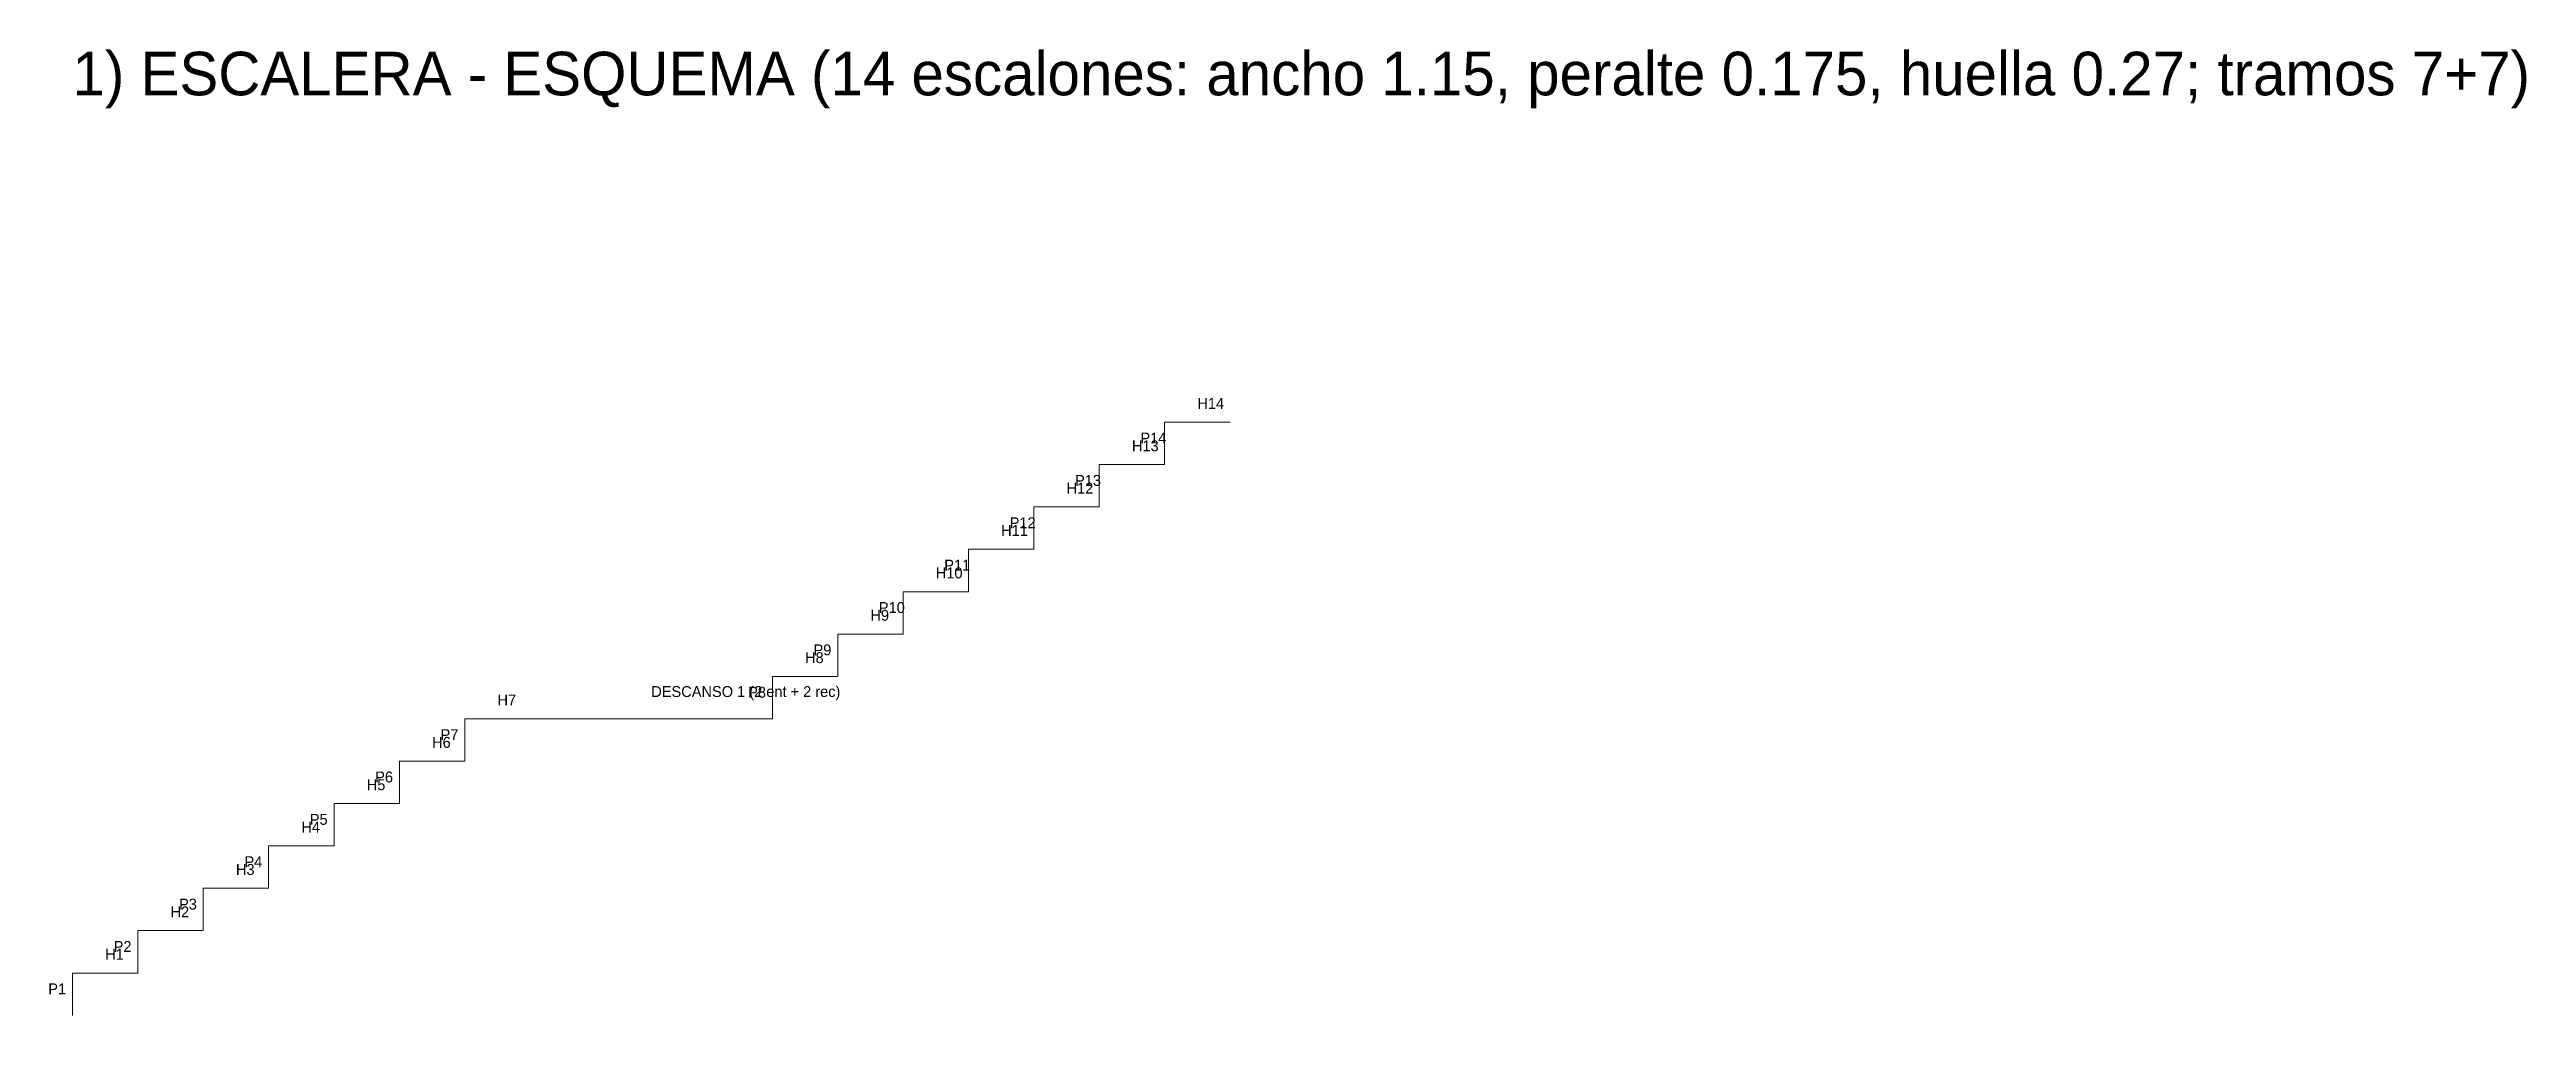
# Model space of a CAD drawing. Header units: metres. Extents: x 489.4 to 571.8, y -144.7 to -79.7.
# Drawn here: x 553.11 to 563.34, y -85.21 to -81.22 of the extents above; entities that cross this region are included whole.
import ezdxf

# ---------------------------------------------------------------- set-up
doc = ezdxf.new("R2010")
doc.units = ezdxf.units.M
doc.layers.add('ESCALERA-REGADERA-ZOCLO', color=6, linetype='Continuous', lineweight=0, plot=False)
doc.layers.add('ESCALERA-REGADERA-ZOCLO-TEXTO', color=7, linetype='Continuous', lineweight=0, plot=False)

msp = doc.modelspace()

# ---------------------------------------------------------------- texts
at = {"layer": 'ESCALERA-REGADERA-ZOCLO-TEXTO'}
for s, height, p in [('1) ESCALERA - ESQUEMA (14 escalones: ancho 1.15, peralte 0.175, huella 0.27; tramos 7+7)', 0.18, (553.202, -81.41)), ('H14', 0.045, (557.847, -82.705)), ('H13', 0.045, (557.577, -82.88)), ('P14', 0.045, (557.612, -82.848)), ('H12', 0.045, (557.307, -83.055)), ('P13', 0.045, (557.342, -83.023)), ('P12', 0.045, (557.072, -83.198)), ('H11', 0.045, (557.037, -83.23)), ('H10', 0.045, (556.767, -83.405)), ('P11', 0.045, (556.802, -83.373)), ('H9', 0.045, (556.497, -83.58)), ('P10', 0.045, (556.532, -83.548)), ('H8', 0.045, (556.227, -83.755)), ('P9', 0.045, (556.262, -83.723)), ('DESCANSO 1 (2 ent + 2 rec)', 0.045, (555.592, -83.895)), ('P8', 0.045, (555.992, -83.898)), ('H7', 0.045, (554.957, -83.93)), ('H6', 0.045, (554.687, -84.105)), ('P7', 0.045, (554.722, -84.073)), ('H5', 0.045, (554.417, -84.28)), ('P6', 0.045, (554.452, -84.248)), ('P5', 0.045, (554.182, -84.423)), ('H4', 0.045, (554.147, -84.455)), ('H3', 0.045, (553.877, -84.63)), ('P4', 0.045, (553.912, -84.598)), ('H2', 0.045, (553.607, -84.805)), ('P3', 0.045, (553.642, -84.773)), ('H1', 0.045, (553.337, -84.98)), ('P2', 0.045, (553.372, -84.948)), ('P1', 0.045, (553.102, -85.123))]:
    msp.add_text(s, height=height, dxfattribs=at).set_placement(p)

# ---------------------------------------------------------------- linework, layer by layer
at = {"layer": 'ESCALERA-REGADERA-ZOCLO'}
for p, q in [((557.712, -82.935), (557.712, -82.76)), ((557.712, -82.76), (557.982, -82.76)), ((557.442, -83.11), (557.442, -82.935)), ((557.442, -82.935), (557.712, -82.935)), ((557.172, -83.285), (557.172, -83.11)), ((557.172, -83.11), (557.442, -83.11)), ((556.902, -83.46), (556.902, -83.285)), ((556.902, -83.285), (557.172, -83.285)), ((556.632, -83.635), (556.632, -83.46)), ((556.632, -83.46), (556.902, -83.46)), ((556.362, -83.81), (556.362, -83.635)), ((556.362, -83.635), (556.632, -83.635)), ((556.092, -83.985), (556.092, -83.81)), ((556.092, -83.81), (556.362, -83.81)), ((554.822, -84.16), (554.822, -83.985)), ((554.822, -83.985), (555.092, -83.985)), ((555.092, -83.985), (556.092, -83.985)), ((554.552, -84.335), (554.552, -84.16)), ((554.552, -84.16), (554.822, -84.16)), ((554.282, -84.51), (554.282, -84.335)), ((554.282, -84.335), (554.552, -84.335)), ((554.012, -84.685), (554.012, -84.51)), ((554.012, -84.51), (554.282, -84.51)), ((553.742, -84.86), (553.742, -84.685)), ((553.742, -84.685), (554.012, -84.685)), ((553.472, -85.035), (553.472, -84.86)), ((553.472, -84.86), (553.742, -84.86)), ((553.202, -85.21), (553.202, -85.035)), ((553.202, -85.035), (553.472, -85.035))]:
    msp.add_line(p, q, dxfattribs=at)

msp.set_redraw_order([(e.dxf.handle, doc.entitydb.next_handle()) for e in msp.query("TEXT MTEXT ATTDEF DIMENSION ARC_DIMENSION")])  # texts and dimensions are drawn at this point

doc.saveas('drawing.dxf')
